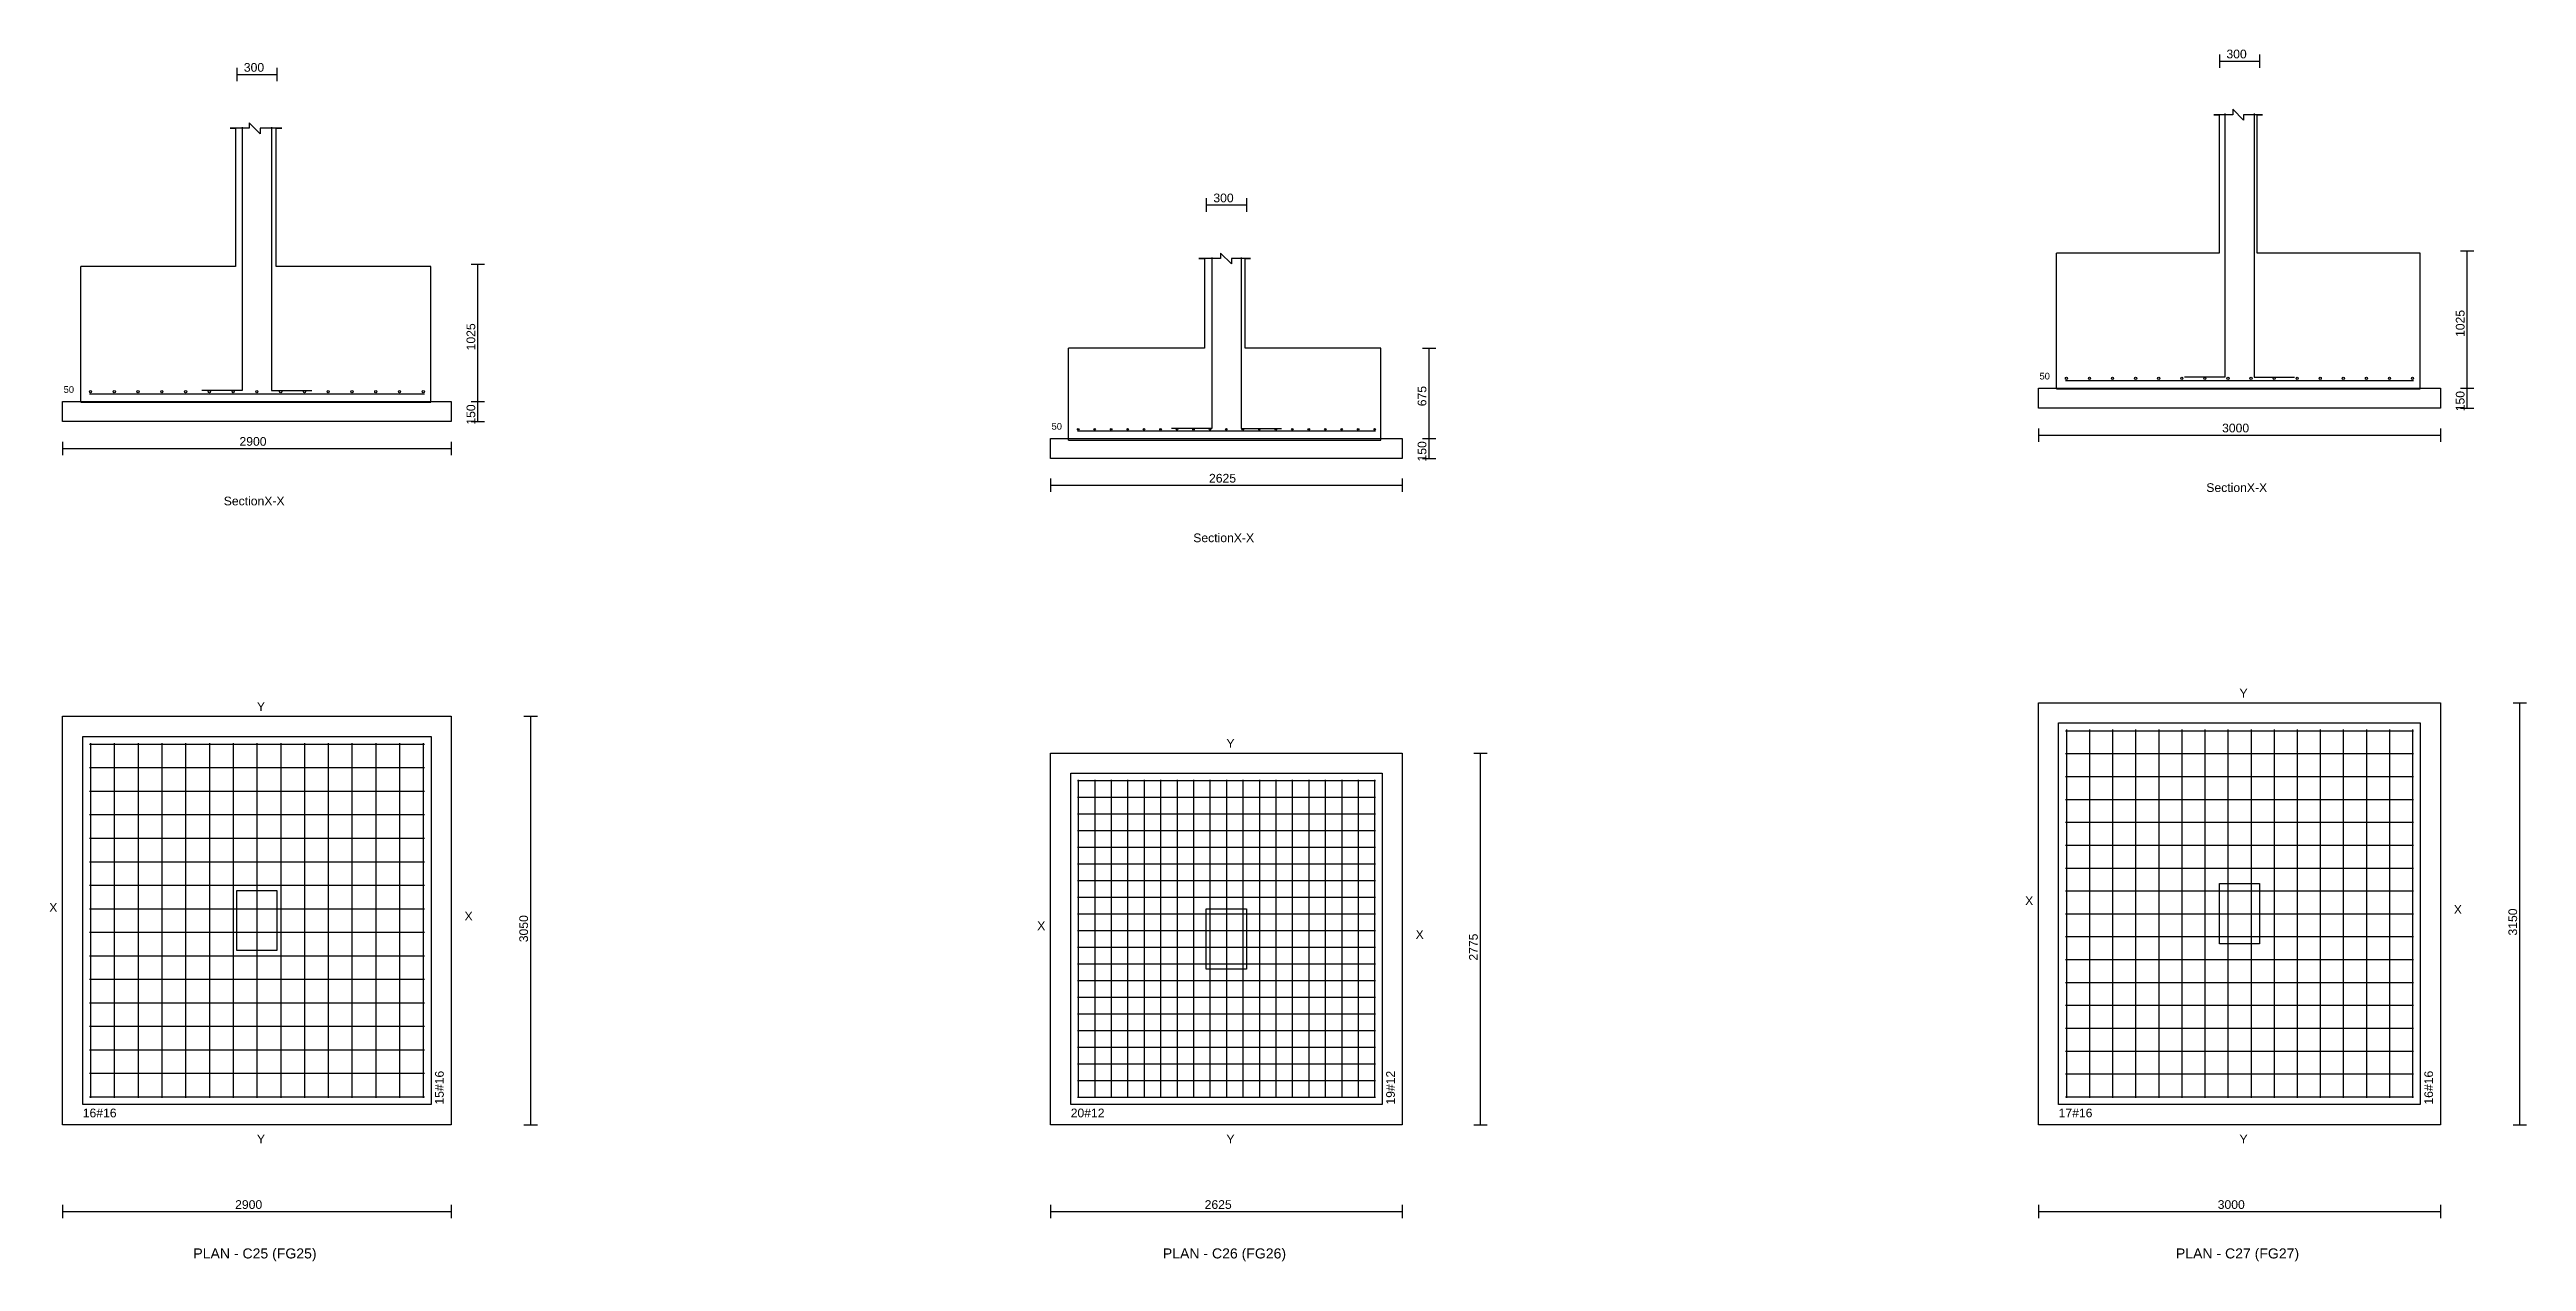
# Model space of a CAD drawing. Extents: x 0 to 27, y -1 to 285.
# Drawn here: x 0.25 to 18.74, y 91.2 to 100.25 of the extents above; entities that cross this region are included whole.
import ezdxf
from ezdxf.enums import TextEntityAlignment as Align

# ---------------------------------------------------------------- set-up
doc = ezdxf.new("R2010")
doc.units = 0
for name, color, linetype in [('Bottom_Cover', 7, 'CONTINUOUS'), ('Column_Bars', 4, 'CONTINUOUS'), ('Column_Dimension', 7, 'CONTINUOUS'), ('Columns', 4, 'CONTINUOUS'), ('dim_all', 7, 'CONTINUOUS'), ('Footing_Plan', 7, 'CONTINUOUS'), ('PCC', 2, 'CONTINUOUS'), ('PCC_Depth', 7, 'CONTINUOUS'), ('Pcc_Plan', 2, 'CONTINUOUS'), ('Plan', 7, 'CONTINUOUS'), ('Plan_Rf_Xdir', 1, 'CONTINUOUS'), ('Plan_Rf_Ydir', 3, 'CONTINUOUS'), ('Section', 2, 'CONTINUOUS'), ('SectionName', 3, 'CONTINUOUS'), ('Sectn_Rf_Xdir', 1, 'CONTINUOUS'), ('Sectn_Rf_Ydir', 3, 'CONTINUOUS'), ('Total_Depth', 7, 'CONTINUOUS'), ('X_Dimension', 7, 'CONTINUOUS')]:
    doc.layers.add(name, color=color, linetype=linetype)
doc.styles.add('STRUDS_Arial', font='ARIAL.TTF', dxfattribs={"height": 0.04})

msp = doc.modelspace()

# ---------------------------------------------------------------- texts
at = {"layer": 'Bottom_Cover', "style": 'STRUDS_Arial'}
for p in [(15.1071, 97.79), (0.3571, 97.69), (7.7321, 97.415)]:
    msp.add_text('50', height=0.05, dxfattribs=at).set_placement(p)
at = {"layer": 'Column_Dimension', "style": 'STRUDS_Arial'}
for p in [(16.5025, 100.188), (1.7025, 100.088), (8.94, 99.1131)]:
    msp.add_text('300', height=0.065, dxfattribs=at).set_placement(p)
at = {"layer": 'dim_all', "style": 'STRUDS_Arial'}
for s, p in [('3050 ', (3.82373, 93.5875)), ('3150 ', (18.6723, 93.6375)), ('2775 ', (10.9138, 93.45))]:
    msp.add_text(s, height=0.065, rotation=90, dxfattribs=at).set_placement(p)
for s, p in [('2900 ', (1.6375, 91.596)), ('2625 ', (8.875, 91.596)), ('3000 ', (16.4375, 91.596))]:
    msp.add_text(s, height=0.065, dxfattribs=at).set_placement(p)
at = {"layer": 'PCC_Depth', "style": 'STRUDS_Arial'}
for p in [(18.28, 97.5525), (3.43, 97.4525), (10.53, 97.1775)]:
    msp.add_text('150', height=0.065, rotation=90, dxfattribs=at).set_placement(p)
at = {"layer": 'Plan', "style": 'STRUDS_Arial'}
for s, p in [('PLAN - C25 (FG25) ', (1.8, 91.226)), ('PLAN - C26 (FG26) ', (9.0375, 91.226)), ('PLAN - C27 (FG27) ', (16.6, 91.226))]:
    msp.add_text(s, height=0.075, dxfattribs=at).set_placement(p, align=Align.CENTER)
at = {"layer": 'Plan_Rf_Xdir', "style": 'STRUDS_Arial'}
for s, p in [('16#16', (0.5, 92.28)), ('20#12', (7.875, 92.28)), ('17#16', (15.25, 92.28))]:
    msp.add_text(s, height=0.065, dxfattribs=at).set_placement(p)
at = {"layer": 'Plan_Rf_Ydir', "style": 'STRUDS_Arial'}
for s, p in [('15#16', (3.195, 92.375)), ('19#12', (10.295, 92.375)), ('16#16', (18.045, 92.375))]:
    msp.add_text(s, height=0.065, rotation=90, dxfattribs=at).set_placement(p)
at = {"layer": 'Section', "style": 'STRUDS_Arial'}
for p in [(1.5525, 96.85), (16.3525, 96.95), (8.79, 96.575)]:
    msp.add_text('SectionX-X', height=0.065, dxfattribs=at).set_placement(p)
at = {"layer": 'SectionName', "style": 'STRUDS_Arial'}
for s, p in [('Y', (16.6, 95.415)), ('Y', (1.8, 95.315)), ('Y', (9.0375, 95.04)), ('X', (0.25, 93.815)), ('X', (3.35, 93.75)), ('X', (15, 93.865)), ('X', (18.2, 93.8)), ('X', (7.625, 93.6775)), ('X', (10.45, 93.6125)), ('Y', (1.8, 92.085)), ('Y', (9.0375, 92.085)), ('Y', (16.6, 92.085))]:
    msp.add_text(s, height=0.065, dxfattribs=at).set_placement(p)
at = {"layer": 'Total_Depth', "style": 'STRUDS_Arial'}
for s, p in [('1025', (3.43, 98.0075)), ('1025', (18.28, 98.1075)), ('675', (10.53, 97.59))]:
    msp.add_text(s, height=0.065, rotation=90, dxfattribs=at).set_placement(p)
at = {"layer": 'X_Dimension', "style": 'STRUDS_Arial'}
for s, p in [('3000', (16.47, 97.395)), ('2900', (1.67, 97.295)), ('2625', (8.9075, 97.02))]:
    msp.add_text(s, height=0.065, dxfattribs=at).set_placement(p)

# ---------------------------------------------------------------- linework, layer by layer
at = {"layer": 'Column_Bars'}
for p, q in [((1.69, 99.675), (1.69, 97.707)), ((1.91, 99.675), (1.91, 97.707)), ((16.49, 99.775), (16.49, 97.807)), ((16.71, 99.775), (16.71, 97.807)), ((8.9275, 98.7), (8.9275, 97.424)), ((9.1475, 98.7), (9.1475, 97.424)), ((1.69, 97.707), (1.39, 97.707)), ((1.91, 97.707), (2.21, 97.707)), ((16.49, 97.807), (16.19, 97.807)), ((16.71, 97.807), (17.01, 97.807)), ((8.9275, 97.424), (8.6275, 97.424)), ((9.1475, 97.424), (9.4475, 97.424))]:
    msp.add_line(p, q, dxfattribs=at)
at = {"layer": 'Columns'}
for p, q in [((1.65, 93.525), (1.65, 93.975)), ((1.65, 93.975), (1.95, 93.975)), ((1.95, 93.975), (1.95, 93.525)), ((16.45, 93.575), (16.45, 94.025)), ((16.45, 94.025), (16.75, 94.025)), ((16.75, 94.025), (16.75, 93.575)), ((8.8875, 93.3875), (8.8875, 93.8375)), ((8.8875, 93.8375), (9.1875, 93.8375)), ((9.1875, 93.8375), (9.1875, 93.3875)), ((16.75, 93.575), (16.45, 93.575)), ((1.95, 93.525), (1.65, 93.525)), ((9.1875, 93.3875), (8.8875, 93.3875))]:
    msp.add_line(p, q, dxfattribs=at)
at = {"layer": 'dim_all'}
for p, q in [((16.45, 100.218), (16.45, 100.118)), ((16.75, 100.218), (16.75, 100.118)), ((1.65, 100.118), (1.65, 100.018)), ((1.65, 100.068), (1.95, 100.068)), ((1.95, 100.118), (1.95, 100.018)), ((16.45, 100.168), (16.75, 100.168)), ((8.8875, 99.1431), (8.8875, 99.0431)), ((9.1875, 99.1431), (9.1875, 99.0431)), ((8.8875, 99.0931), (9.1875, 99.0931)), ((18.25, 98.75), (18.35, 98.75)), ((18.3, 97.725), (18.3, 98.75)), ((3.4, 98.65), (3.5, 98.65)), ((3.45, 97.625), (3.45, 98.65)), ((10.5, 98.025), (10.6, 98.025)), ((10.55, 97.35), (10.55, 98.025)), ((18.25, 97.725), (18.35, 97.725)), ((18.25, 97.725), (18.35, 97.725)), ((18.3, 97.575), (18.3, 97.725)), ((3.4, 97.625), (3.5, 97.625)), ((3.4, 97.625), (3.5, 97.625)), ((3.4, 97.475), (3.5, 97.475)), ((3.45, 97.475), (3.45, 97.625)), ((18.25, 97.575), (18.35, 97.575)), ((0.35, 97.325), (0.35, 97.225)), ((0.35, 97.275), (3.25, 97.275)), ((3.25, 97.325), (3.25, 97.225)), ((10.5, 97.35), (10.6, 97.35)), ((10.5, 97.35), (10.6, 97.35)), ((10.55, 97.2), (10.55, 97.35)), ((15.1, 97.425), (15.1, 97.325)), ((15.1, 97.375), (18.1, 97.375)), ((18.1, 97.425), (18.1, 97.325)), ((10.5, 97.2), (10.6, 97.2)), ((7.725, 97.05), (7.725, 96.95)), ((7.725, 97), (10.35, 97)), ((10.35, 97.05), (10.35, 96.95)), ((3.79373, 95.275), (3.89373, 95.275)), ((3.84373, 92.225), (3.84373, 95.275)), ((18.6423, 95.375), (18.7423, 95.375)), ((18.6923, 92.225), (18.6923, 95.375)), ((10.8838, 95), (10.9838, 95)), ((10.9338, 92.225), (10.9338, 95)), ((3.79373, 92.225), (3.89373, 92.225)), ((10.8838, 92.225), (10.9838, 92.225)), ((18.6423, 92.225), (18.7423, 92.225)), ((0.35, 91.626), (0.35, 91.526)), ((0.35, 91.576), (3.25, 91.576)), ((3.25, 91.626), (3.25, 91.526)), ((7.725, 91.626), (7.725, 91.526)), ((7.725, 91.576), (10.35, 91.576)), ((10.35, 91.626), (10.35, 91.526)), ((15.1, 91.626), (15.1, 91.526)), ((15.1, 91.576), (18.1, 91.576)), ((18.1, 91.626), (18.1, 91.526))]:
    msp.add_line(p, q, dxfattribs=at)
at = {"layer": 'Footing_Plan'}
for p, q in [((15.25, 92.375), (15.25, 95.225)), ((15.25, 95.225), (17.95, 95.225)), ((17.95, 95.225), (17.95, 92.375)), ((0.5, 92.375), (0.5, 95.125)), ((0.5, 95.125), (3.1, 95.125)), ((3.1, 95.125), (3.1, 92.375)), ((7.875, 92.375), (7.875, 94.85)), ((7.875, 94.85), (10.2, 94.85)), ((10.2, 94.85), (10.2, 92.375)), ((3.1, 92.375), (0.5, 92.375)), ((10.2, 92.375), (7.875, 92.375)), ((17.95, 92.375), (15.25, 92.375))]:
    msp.add_line(p, q, dxfattribs=at)
at = {"layer": 'PCC'}
for p, q in [((15.1, 97.575), (15.1, 97.725)), ((15.1, 97.725), (18.1, 97.725)), ((15.1, 97.575), (15.1, 97.725)), ((15.1, 97.725), (18.1, 97.725)), ((18.1, 97.725), (18.1, 97.575)), ((18.1, 97.725), (18.1, 97.575)), ((0.35, 97.475), (0.35, 97.625)), ((0.35, 97.625), (3.25, 97.625)), ((0.35, 97.475), (0.35, 97.625)), ((0.35, 97.625), (3.25, 97.625)), ((3.25, 97.475), (0.35, 97.475)), ((3.25, 97.475), (0.35, 97.475)), ((3.25, 97.625), (3.25, 97.475)), ((3.25, 97.625), (3.25, 97.475)), ((18.1, 97.575), (15.1, 97.575)), ((18.1, 97.575), (15.1, 97.575)), ((7.725, 97.2), (7.725, 97.35)), ((7.725, 97.35), (10.35, 97.35)), ((7.725, 97.2), (7.725, 97.35)), ((7.725, 97.35), (10.35, 97.35)), ((10.35, 97.35), (10.35, 97.2)), ((10.35, 97.35), (10.35, 97.2)), ((10.35, 97.2), (7.725, 97.2)), ((10.35, 97.2), (7.725, 97.2))]:
    msp.add_line(p, q, dxfattribs=at)
at = {"layer": 'Pcc_Plan'}
for p, q in [((0.35, 92.225), (0.35, 95.275)), ((0.35, 95.275), (3.25, 95.275)), ((3.25, 95.275), (3.25, 92.225)), ((15.1, 92.225), (15.1, 95.375)), ((15.1, 95.375), (18.1, 95.375)), ((18.1, 95.375), (18.1, 92.225)), ((7.725, 92.225), (7.725, 95)), ((7.725, 95), (10.35, 95)), ((10.35, 95), (10.35, 92.225)), ((3.25, 92.225), (0.35, 92.225)), ((10.35, 92.225), (7.725, 92.225)), ((18.1, 92.225), (15.1, 92.225))]:
    msp.add_line(p, q, dxfattribs=at)
at = {"layer": 'Plan_Rf_Xdir'}
for p, q in [((0.55, 95.067), (3.05, 95.067)), ((15.3, 95.167), (17.9, 95.167)), ((0.55, 94.8914), (3.05, 94.8914)), ((15.3, 94.9961), (17.9, 94.9961)), ((0.55, 94.7158), (3.05, 94.7158)), ((7.925, 94.794), (10.15, 94.794)), ((15.3, 94.8253), (17.9, 94.8253)), ((0.55, 94.5402), (3.05, 94.5402)), ((7.925, 94.6696), (10.15, 94.6696)), ((7.925, 94.5452), (10.15, 94.5452)), ((15.3, 94.6544), (17.9, 94.6544)), ((0.55, 94.3646), (3.05, 94.3646)), ((7.925, 94.4209), (10.15, 94.4209)), ((15.3, 94.4835), (17.9, 94.4835)), ((15.3, 94.3126), (17.9, 94.3126)), ((0.55, 94.189), (3.05, 94.189)), ((7.925, 94.2965), (10.15, 94.2965)), ((7.925, 94.1721), (10.15, 94.1721)), ((15.3, 94.1418), (17.9, 94.1418)), ((0.55, 94.0134), (3.05, 94.0134)), ((7.925, 94.0478), (10.15, 94.0478)), ((15.3, 93.9709), (17.9, 93.9709)), ((0.55, 93.8378), (3.05, 93.8378)), ((7.925, 93.9234), (10.15, 93.9234)), ((7.925, 93.799), (10.15, 93.799)), ((15.3, 93.8), (17.9, 93.8)), ((0.55, 93.6622), (3.05, 93.6622)), ((7.925, 93.6747), (10.15, 93.6747)), ((15.3, 93.6291), (17.9, 93.6291)), ((0.55, 93.4866), (3.05, 93.4866)), ((7.925, 93.5503), (10.15, 93.5503)), ((7.925, 93.4259), (10.15, 93.4259)), ((15.3, 93.4583), (17.9, 93.4583)), ((0.55, 93.311), (3.05, 93.311)), ((7.925, 93.3016), (10.15, 93.3016)), ((15.3, 93.2874), (17.9, 93.2874)), ((0.55, 93.1354), (3.05, 93.1354)), ((7.925, 93.1772), (10.15, 93.1772)), ((7.925, 93.0528), (10.15, 93.0528)), ((15.3, 93.1165), (17.9, 93.1165)), ((0.55, 92.9598), (3.05, 92.9598)), ((7.925, 92.9285), (10.15, 92.9285)), ((15.3, 92.9456), (17.9, 92.9456)), ((0.55, 92.7842), (3.05, 92.7842)), ((7.925, 92.8041), (10.15, 92.8041)), ((7.925, 92.6797), (10.15, 92.6797)), ((15.3, 92.7747), (17.9, 92.7747)), ((0.55, 92.6086), (3.05, 92.6086)), ((7.925, 92.5554), (10.15, 92.5554)), ((15.3, 92.6039), (17.9, 92.6039)), ((0.55, 92.433), (3.05, 92.433)), ((7.925, 92.431), (10.15, 92.431)), ((15.3, 92.433), (17.9, 92.433))]:
    msp.add_line(p, q, dxfattribs=at)
at = {"layer": 'Plan_Rf_Ydir'}
for p, q in [((0.558, 95.075), (0.558, 92.425)), ((0.73543, 95.075), (0.73543, 92.425)), ((0.91286, 95.075), (0.91286, 92.425)), ((1.09029, 95.075), (1.09029, 92.425)), ((1.26771, 95.075), (1.26771, 92.425)), ((1.44514, 95.075), (1.44514, 92.425)), ((1.62257, 95.075), (1.62257, 92.425)), ((1.8, 95.075), (1.8, 92.425)), ((1.97743, 95.075), (1.97743, 92.425)), ((2.15486, 95.075), (2.15486, 92.425)), ((2.33229, 95.075), (2.33229, 92.425)), ((2.50971, 95.075), (2.50971, 92.425)), ((2.68714, 95.075), (2.68714, 92.425)), ((2.86457, 95.075), (2.86457, 92.425)), ((3.042, 95.075), (3.042, 92.425)), ((15.308, 95.175), (15.308, 92.425)), ((15.4803, 95.175), (15.4803, 92.425)), ((15.6525, 95.175), (15.6525, 92.425)), ((15.8248, 95.175), (15.8248, 92.425)), ((15.9971, 95.175), (15.9971, 92.425)), ((16.1693, 95.175), (16.1693, 92.425)), ((16.3416, 95.175), (16.3416, 92.425)), ((16.5139, 95.175), (16.5139, 92.425)), ((16.6861, 95.175), (16.6861, 92.425)), ((16.8584, 95.175), (16.8584, 92.425)), ((17.0307, 95.175), (17.0307, 92.425)), ((17.2029, 95.175), (17.2029, 92.425)), ((17.3752, 95.175), (17.3752, 92.425)), ((17.5475, 95.175), (17.5475, 92.425)), ((17.7197, 95.175), (17.7197, 92.425)), ((17.892, 95.175), (17.892, 92.425)), ((7.931, 94.8), (7.931, 92.425)), ((8.05394, 94.8), (8.05394, 92.425)), ((8.17689, 94.8), (8.17689, 92.425)), ((8.29983, 94.8), (8.29983, 92.425)), ((8.42278, 94.8), (8.42278, 92.425)), ((8.54572, 94.8), (8.54572, 92.425)), ((8.66867, 94.8), (8.66867, 92.425)), ((8.79161, 94.8), (8.79161, 92.425)), ((8.91456, 94.8), (8.91456, 92.425)), ((9.0375, 94.8), (9.0375, 92.425)), ((9.16045, 94.8), (9.16045, 92.425)), ((9.28339, 94.8), (9.28339, 92.425)), ((9.40634, 94.8), (9.40634, 92.425)), ((9.52928, 94.8), (9.52928, 92.425)), ((9.65223, 94.8), (9.65223, 92.425)), ((9.77517, 94.8), (9.77517, 92.425)), ((9.89812, 94.8), (9.89812, 92.425)), ((10.0211, 94.8), (10.0211, 92.425)), ((10.144, 94.8), (10.144, 92.425))]:
    msp.add_line(p, q, dxfattribs=at)
at = {"layer": 'Section'}
for p, q in [((1.64084, 99.6656), (1.60032, 99.6656)), ((1.60032, 99.6656), (1.64084, 99.6656)), ((1.74212, 99.6656), (1.64084, 99.6656)), ((1.64084, 99.6656), (1.64084, 98.6325)), ((1.82315, 99.6251), (1.74212, 99.7061)), ((1.74212, 99.7061), (1.74212, 99.6656)), ((1.94469, 99.6656), (1.82315, 99.6656)), ((1.82315, 99.6656), (1.82315, 99.6251)), ((1.94469, 98.6325), (1.94469, 99.6656)), ((1.94469, 99.6656), (1.98521, 99.6656)), ((1.98521, 99.6656), (1.94469, 99.6656)), ((16.4489, 99.7669), (16.4084, 99.7669)), ((16.4084, 99.7669), (16.4489, 99.7669)), ((16.5502, 99.7669), (16.4489, 99.7669)), ((16.4489, 99.7669), (16.4489, 98.7338)), ((16.6312, 99.7264), (16.5502, 99.8074)), ((16.5502, 99.8074), (16.5502, 99.7669)), ((16.7325, 99.7669), (16.6312, 99.7669)), ((16.6312, 99.7669), (16.6312, 99.7264)), ((16.7325, 98.7338), (16.7325, 99.7669)), ((16.7325, 99.7669), (16.773, 99.7669)), ((16.773, 99.7669), (16.7325, 99.7669)), ((1.64084, 98.6325), (0.48617, 98.6325)), ((0.48617, 97.6196), (0.48617, 98.6325)), ((1.64084, 98.6325), (1.64084, 98.6325)), ((1.64084, 98.6325), (1.64084, 98.6325)), ((1.64084, 98.6325), (1.64084, 98.6325)), ((3.09936, 98.6325), (1.94469, 98.6325)), ((1.94469, 98.6325), (1.94469, 98.6325)), ((1.94469, 98.6325), (1.94469, 98.6325)), ((1.94469, 98.6325), (1.94469, 98.6325)), ((3.09936, 97.6196), (3.09936, 98.6325)), ((8.87267, 98.6932), (8.83215, 98.6932)), ((8.83215, 98.6932), (8.87267, 98.6932)), ((8.99421, 98.6932), (8.87267, 98.6932)), ((8.87267, 98.6932), (8.87267, 98.0248)), ((9.07524, 98.6527), (8.99421, 98.7338)), ((8.99421, 98.7338), (8.99421, 98.6932)), ((9.17653, 98.6932), (9.07524, 98.6932)), ((9.07524, 98.6932), (9.07524, 98.6527)), ((9.17653, 98.0248), (9.17653, 98.6932)), ((9.17653, 98.6932), (9.21704, 98.6932)), ((9.21704, 98.6932), (9.17653, 98.6932)), ((16.4489, 98.7338), (15.2334, 98.7338)), ((15.2334, 97.7209), (15.2334, 98.7338)), ((16.4489, 98.7338), (16.4489, 98.7338)), ((16.4489, 98.7338), (16.4489, 98.7338)), ((16.4489, 98.7338), (16.4489, 98.7338)), ((17.9479, 98.7338), (16.7325, 98.7338)), ((16.7325, 98.7338), (16.7325, 98.7338)), ((16.7325, 98.7338), (16.7325, 98.7338)), ((16.7325, 98.7338), (16.7325, 98.7338)), ((17.9479, 97.7209), (17.9479, 98.7338)), ((8.87267, 98.0248), (7.85981, 98.0248)), ((7.85981, 97.336), (7.85981, 98.0248)), ((8.87267, 98.0248), (8.87267, 98.0248)), ((8.87267, 98.0248), (8.87267, 98.0248)), ((8.87267, 98.0248), (8.87267, 98.0248)), ((10.1894, 98.0248), (9.17653, 98.0248)), ((9.17653, 98.0248), (9.17653, 98.0248)), ((9.17653, 98.0248), (9.17653, 98.0248)), ((9.17653, 98.0248), (9.17653, 98.0248)), ((10.1894, 97.336), (10.1894, 98.0248)), ((15.2334, 97.7209), (17.9479, 97.7209)), ((0.48617, 97.6196), (3.09936, 97.6196)), ((7.85981, 97.336), (10.1894, 97.336))]:
    msp.add_line(p, q, dxfattribs=at)
at = {"layer": 'Sectn_Rf_Xdir'}
for p, q in [((0.55, 97.683), (3.05, 97.683)), ((15.3, 97.783), (17.9, 97.783)), ((7.925, 97.406), (10.15, 97.406))]:
    msp.add_line(p, q, dxfattribs=at)
at = {"layer": 'Sectn_Rf_Ydir'}
for centre, radius in [((0.558, 97.699), 0.008), ((0.73543, 97.699), 0.008), ((0.91286, 97.699), 0.008), ((1.09029, 97.699), 0.008), ((1.26771, 97.699), 0.008), ((1.44514, 97.699), 0.008), ((1.62257, 97.699), 0.008), ((1.8, 97.699), 0.008), ((1.97743, 97.699), 0.008), ((2.15486, 97.699), 0.008), ((2.33229, 97.699), 0.008), ((2.50971, 97.699), 0.008), ((2.68714, 97.699), 0.008), ((2.86457, 97.699), 0.008), ((3.042, 97.699), 0.008), ((15.308, 97.799), 0.008), ((15.4803, 97.799), 0.008), ((15.6525, 97.799), 0.008), ((15.8248, 97.799), 0.008), ((15.9971, 97.799), 0.008), ((16.1693, 97.799), 0.008), ((16.3416, 97.799), 0.008), ((16.5139, 97.799), 0.008), ((16.6861, 97.799), 0.008), ((16.8584, 97.799), 0.008), ((17.0307, 97.799), 0.008), ((17.2029, 97.799), 0.008), ((17.3752, 97.799), 0.008), ((17.5475, 97.799), 0.008), ((17.7197, 97.799), 0.008), ((17.892, 97.799), 0.008), ((7.931, 97.418), 0.006), ((8.05394, 97.418), 0.006), ((8.17689, 97.418), 0.006), ((8.29983, 97.418), 0.006), ((8.42278, 97.418), 0.006), ((8.54572, 97.418), 0.006), ((8.66867, 97.418), 0.006), ((8.79161, 97.418), 0.006), ((8.91456, 97.418), 0.006), ((9.0375, 97.418), 0.006), ((9.16045, 97.418), 0.006), ((9.28339, 97.418), 0.006), ((9.40634, 97.418), 0.006), ((9.52928, 97.418), 0.006), ((9.65223, 97.418), 0.006), ((9.77517, 97.418), 0.006), ((9.89812, 97.418), 0.006), ((10.0211, 97.418), 0.006), ((10.144, 97.418), 0.006)]:
    msp.add_circle(centre, radius, dxfattribs=at)

msp.set_redraw_order([(e.dxf.handle, doc.entitydb.next_handle()) for e in msp.query("TEXT MTEXT ATTDEF DIMENSION ARC_DIMENSION")])  # texts and dimensions are drawn at this point

doc.saveas('drawing.dxf')
